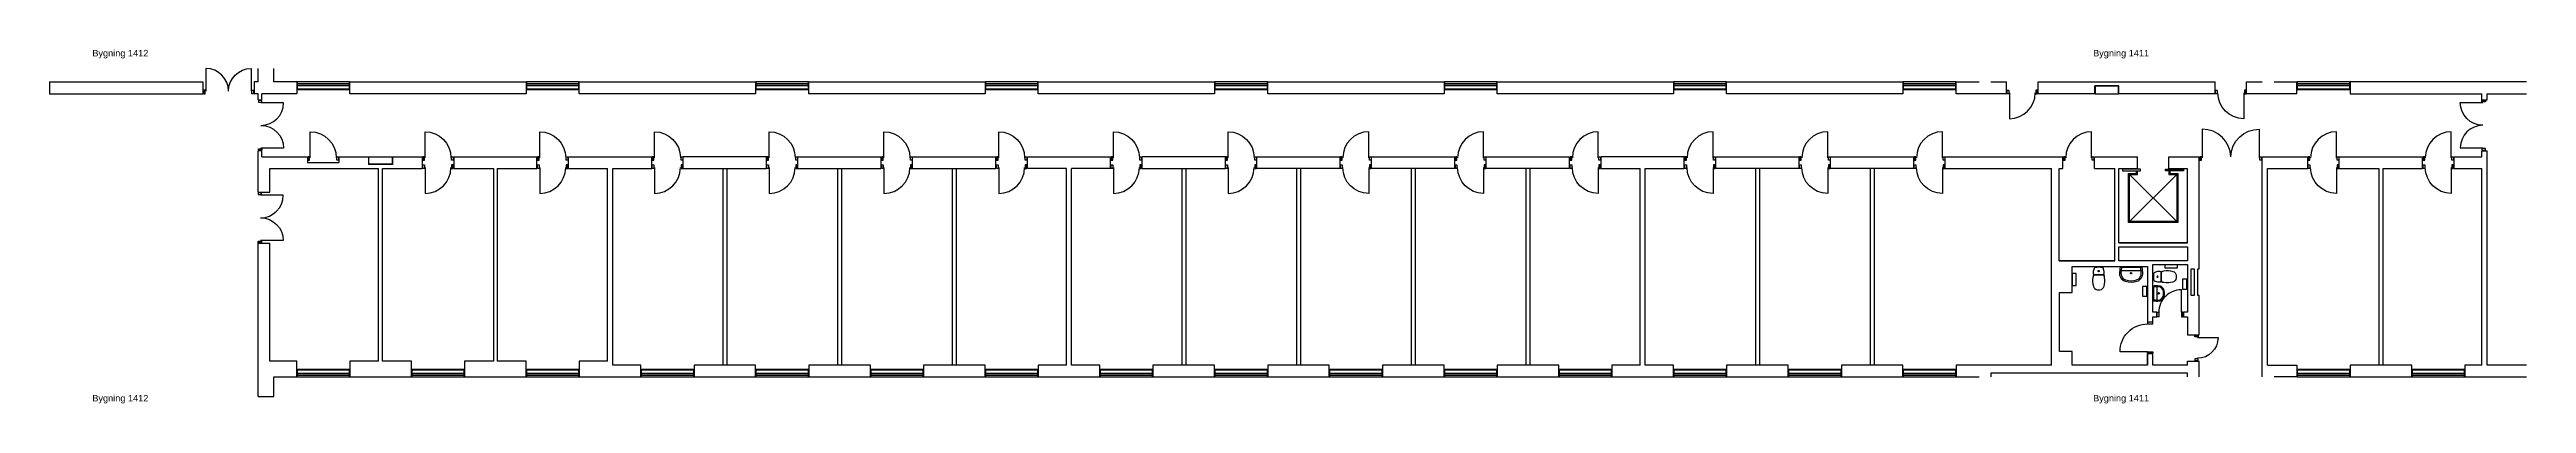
# Model space of a CAD drawing. Header units: millimetres. Extents: x -139113497 to -138993507, y 257886047 to 257896886.
# Drawn here: x -139075377 to -138999817, y 257886089 to 257896886 of the extents above; entities that cross this region are included whole.
import ezdxf

# ---------------------------------------------------------------- set-up
doc = ezdxf.new("R2010")
doc.units = ezdxf.units.MM
doc.header["$LTSCALE"] = 100
for name, color, linetype in [('A10--T', 1, 'Continuous'), ('A21----', 3, 'Continuous'), ('a22--l-', 1, 'Continuous'), ('A22--U-', 1, 'Continuous'), ('A314---', 8, 'Continuous'), ('A314-S-', 8, 'Continuous'), ('A321---', 1, 'Continuous'), ('A59----', 2, 'Continuous'), ('A66----', 161, 'Continuous'), ('A79-F--', 8, 'Continuous'), ('A89--Y-', 12, 'Continuous')]:
    doc.layers.add(name, color=color, linetype=linetype)
doc.styles.add('ARIAL', font='arial.ttf')

msp = doc.modelspace()

# ---------------------------------------------------------------- texts
at = {"layer": 'A10--T', "char_height": 200, "attachment_point": 1, "style": 'ARIAL'}
for s, insert in [('Bygning 1412', (-139074072.4198607, 257896875.8261484)), ('Bygning 1411', (-139013037.4844365, 257896875.8261484)), ('Bygning 1412', (-139074072.4198607, 257886348.8310034)), ('Bygning 1411', (-139013037.4844365, 257886348.8310034))]:
    msp.add_mtext_dynamic_manual_height_columns(s, width=2016.190558969975, gutter_width=12.5, heights=[0], dxfattribs=dict(at, insert=insert))

# ---------------------------------------------------------------- blocks, each defined once
blk = doc.blocks.new('V162')
for p, q in [((1610, 110), (9.999999999998181, 110)), ((1610, 50), (9.999999999998181, 50))]:
    blk.add_line(p, q)
blk.add_lwpolyline([(1610.000000000007, 7.276e-12), (1610, 230), (9.999999999998181, 230), (9.999999999998181, -7.276e-12)], close=True)
blk = doc.blocks.new('D96H')
for points in [[(-945, 110), (-895, 110), (-895, 0), (-945, 0)], [(-15, 0), (-15, 110), (-65, 110), (-65, 0)]]:
    blk.add_lwpolyline(points, close=True)
blk.add_lwpolyline([(-85, 30), (-85, -760, -0.4142135623730951), (-875, 30)], format="xyb")
blk = doc.blocks.new('V162A3')
for p, q in [((1620, 204.9999999999927), (0, 204.9999999999927)), ((1620, 54.99999999998909), (0, 54.99999999998909))]:
    blk.add_line(p, q)
blk = doc.blocks.new('D96V')
for points in [[(15, 109.9999999999964), (65, 109.9999999999964), (65, -3.638e-12), (15, -3.638e-12)], [(945, -3.638e-12), (945, 109.9999999999964), (895, 109.9999999999964), (895, -3.638e-12)]]:
    blk.add_lwpolyline(points, close=True)
blk.add_lwpolyline([(85.00000000000364, 29.99999999999636), (85.00000000000364, -760.0000000000036, 0.4142135623730951), (875.0000000000036, 29.99999999999636)], format="xyb")
blk = doc.blocks.new('DD156')
for points in [[(20, 110), (70, 110), (70, 0), (20, 0)], [(1540, 0), (1540, 110), (1490, 110), (1490, 0)]]:
    blk.add_lwpolyline(points, close=True)
for points in [[(779.9999999999964, 30, -0.4142135623730951), (89.99999999999363, -660.0000000000036), (89.99999999999363, 30)], [(779.9999999999973, 30, 0.4142135623730951), (1470, -660.0000000000036), (1470, 30)]]:
    blk.add_lwpolyline(points, format="xyb")
blk = doc.blocks.new('D81H')
for points in [[(-790, 0.0424046834014007), (-740, 0.0424046834014007), (-740, 110.0424046834014), (-790, 110.0424046834014)], [(-70, 110.0424046834014), (-20, 110.0424046834014), (-20, 0.0424046834014007), (-70, 0.0424046834014007)]]:
    blk.add_lwpolyline(points, close=True)
blk.add_lwpolyline([(-90, 28.39798818088457), (-90, -601.6020118191154, -0.4142135623730951), (-720, 28.39798818088457)], format="xyb")
blk = doc.blocks.new('dis0001t')
for p, q in [((-154.9969062691835, -245.6905522080001), (-163.8874382647882, -298.083848032443)), ((154.9969062691835, -245.6905522080001), (163.8874382647878, -298.0838480324404))]:
    blk.add_line(p, q)
for points in [[(95.49430605555608, -265.1606697300326), (-95.49430605555517, -265.1606697300326, 0.380436264675569), (-182.3993221829614, -342.4740033520943, 0.0956675532251157), (-162.6354577771153, -608.8093315114602, 0.3299202473507091), (-39.00980704262929, -711.4188109589309, 0.0277158264302056), (39.00980704262929, -711.4188109589309, 0.3299202473507089), (162.6354577771172, -608.8093315114602, 0.0956675532251157), (182.3993221829633, -342.4740033520943, 0.3804362646755689)], [(113.5745928950118, -40.53727326866374, 0.0927784375014613), (-113.5745928950118, -40.53727326866374, 0.3016702603911979), (-142.3182038584555, -68.46509399545539, 0.0345254583927298), (-168.8058017380454, -187.4385642621714, 0.1318576942275965), (-167.8796312735394, -211.8675605520998), (-158.4579928177855, -239.1174577712227, 0.3826561050683845), (-143.3790469618198, -250, -0.0529429658073892), (143.3790469618198, -250, 0.3826561050683845), (158.4579928177864, -239.1174577712227), (167.8796312735394, -211.8675605520998, 0.1318576942275964), (168.8058017380454, -187.4385642621714, 0.0345254583927298), (142.3182038584555, -68.46509399545539, 0.3016702603911979)]]:
    blk.add_lwpolyline(points, format="xyb", close=True)
blk.add_circle((-1.137e-13, -144.9995090025603), 20)
blk = doc.blocks.new('Jumbo-T')
at = {"layer": 'A59----'}
blk.add_lwpolyline([(0, -180), (120, -180), (120, 180), (0, 180)], close=True, dxfattribs=at)
blk = doc.blocks.new('DIS0842T')
for points in [[(-224.6250000000007, 4.547e-13, 0.0288938948495601), (-234.9912992152836, -154.2594103105912, 0.3536218093811934), (-78.75000000000136, -351.2811374099092, 0.1107157154297159), (78.74999999999886, -351.2811374099092, 0.3536218093811934), (234.9912992152812, -154.2594103105912, 0.0288938948495601), (224.6249999999983, 4.547e-13)], [(-178.5835723000246, -22.48500000000104, 0.3858000870232532), (-198.4876590473675, -40.528643500214, 0.0221652936543242), (-204.7060796490666, -156.3220882999508, 0.3536218093811938), (-72.12481999856664, -323.5082861140927, 0.1107157154297158), (72.12481999856504, -323.5082861140922, 0.3536218093811927), (204.7060796490649, -156.3220882999508, 0.0221652936543242), (198.4876590473658, -40.528643500214, 0.3858000870232532), (178.5835723000231, -22.48500000000104)]]:
    blk.add_lwpolyline(points, format="xyb", close=True)
blk.add_lwpolyline([(204.524394922701, -143.5395802519465, 0.3962782263965192), (185.377823842804, -123.940007971878, 0.0212539336701756), (-185.3778238428058, -123.9400079718775, 0.3962782263965238), (-204.5243949227024, -143.5395802519465)], format="xyb")
blk.add_circle((-6.821e-13, -180.0000000000005), 24.43194977863941)
blk = doc.blocks.new('DIS0844T')
for points in [[(328.9115707447581, -9.095e-13), (346.4724450292351, -196.9359529921212, -0.3427514951844907), (173.9419469887462, -465.238336682688, -0.1711011278908912), (-173.9419469887462, -465.238336682688, -0.3427514951844886), (-346.4724450292347, -196.9359529921212), (-328.9115707447581, -9.095e-13)], [(-286.836939552205, -41.91188564645472, -0.3883985179336443), (-269.4061019060064, -25.96620187935787), (269.4061019060082, -25.96620187935787, -0.3883985179336443), (286.8369395522068, -41.91188564645472), (301.0219049990974, -200.98879965371, -0.3427514951844892), (158.771092917953, -422.2032075222432, -0.1711011278908917), (-158.771092917953, -422.2032075222423, -0.3427514951844889), (-301.0219049990969, -200.9887996537091)]]:
    blk.add_lwpolyline(points, format="xyb", close=True)
blk.add_lwpolyline([(-296.5684827730156, -151.0460157150746, -0.2683050076396689), (-262.3127620627829, -130.0000000000009), (262.3127620628493, -130, -0.2683050076407689), (296.5684827730993, -151.0460157152211)], format="xyb")
blk.add_circle((0, -210.0000000000009), 22.5)

# ---------------------------------------------------------------- linework, layer by layer
at = {"layer": 'A21----'}
for p, q in [((-139069017.2756885, 257895896.7721266), (-139069017.2756885, 257896308.792132)), ((-139068537.2756885, 257895901.7721266), (-139068537.2756885, 257896308.792132)), ((-139075377.2756885, 257895896.7721266), (-139070697.2756885, 257895896.7721266)), ((-139075377.2756885, 257895896.7721266), (-139075377.2756885, 257895536.7721266)), ((-139075377.2756885, 257895536.7721266), (-139070697.2756885, 257895536.7721266)), ((-139070697.2756885, 257895896.7721266), (-139070697.2756885, 257895536.7721266)), ((-139069137.2756885, 257895896.7721266), (-139069137.2756885, 257895536.7721266)), ((-139069017.2756885, 257895896.7721266), (-139069137.2756885, 257895896.7721266)), ((-139069017.2756885, 257895536.7721266), (-139069137.2756885, 257895536.7721266)), ((-139069017.2756885, 257895356.7721266), (-139069017.2756885, 257895531.7721266)), ((-139069017.2756885, 257895356.7721266), (-139068897.2756885, 257895356.7721266)), ((-139067837.2756885, 257895536.7721266), (-139068897.2756885, 257895536.7721266)), ((-139068897.2756885, 257895356.7721266), (-139068897.2756885, 257895536.7721266)), ((-139067837.2756885, 257895896.7721266), (-139068537.2756885, 257895896.7721266)), ((-139067837.2756885, 257895896.7721266), (-139067837.2756885, 257895536.7721266)), ((-139017217.2756885, 257895896.7721266), (-139016517.2756885, 257895896.7721266)), ((-139017217.2756885, 257895536.7721266), (-139017217.2756885, 257895896.7721266)), ((-139015677.2756885, 257895536.7721266), (-139017217.2756885, 257895536.7721266)), ((-139017217.2756885, 257895536.7721266), (-139017217.2756885, 257895536.7721266)), ((-139016157.2756885, 257895896.7721266), (-139015677.2756885, 257895896.7721266)), ((-139015677.2756885, 257895536.7721266), (-139015677.2756885, 257895896.7721266)), ((-139014717.2756885, 257895536.7721266), (-139014717.2756885, 257895896.7721266)), ((-139014717.2756885, 257895896.7721266), (-139009317.2756885, 257895896.7721266)), ((-139012987.2756885, 257895536.7721266), (-139014717.2756885, 257895536.7721266)), ((-139012257.2756885, 257895776.7721266), (-139012987.2756885, 257895776.7721266)), ((-139012987.2756885, 257895536.7721266), (-139012987.2756885, 257895776.7721266)), ((-139012257.2756885, 257895536.7721266), (-139012257.2756885, 257895776.7721266)), ((-139009317.2756885, 257895536.7721266), (-139012257.2756885, 257895536.7721266)), ((-139009317.2756885, 257895536.7721266), (-139009317.2756885, 257895896.7721266)), ((-139008357.2756885, 257895896.7721266), (-139007877.2756885, 257895896.7721266)), ((-139008357.2756885, 257895536.7721266), (-139008357.2756885, 257895896.7721266)), ((-139006817.2756885, 257895536.7721266), (-139008357.2756885, 257895536.7721266)), ((-139007517.2756885, 257895896.7721266), (-139006817.2756885, 257895896.7721266)), ((-139006817.2756885, 257895536.7721266), (-139006817.2756885, 257895896.7721266)), ((-139005197.2756885, 257895896.7721266), (-139005197.2756885, 257895536.7721266)), ((-138999817.2756885, 257895896.7721266), (-139005197.2756885, 257895896.7721266)), ((-139005197.2756885, 257895536.7721266), (-139001177.2756885, 257895536.7721266)), ((-139001017.2756885, 257895536.7721266), (-138999817.2756885, 257895536.7721266)), ((-139068897.2756885, 257893796.7721266), (-139069017.2756885, 257893796.7721266)), ((-139069017.2756885, 257892536.7721266), (-139069017.2756885, 257893796.7721266)), ((-139068897.2756885, 257893616.7721266), (-139068897.2756885, 257893796.7721266)), ((-139068657.2756885, 257892536.7721266), (-139068657.2756885, 257893256.7721266)), ((-139069017.2756885, 257892536.7721266), (-139068657.2756885, 257892536.7721266)), ((-139069017.2756885, 257890976.7721266), (-139068657.2756885, 257890976.7721266)), ((-139069017.2756885, 257886296.7721266), (-139069017.2756885, 257890976.7721266)), ((-139068657.2756885, 257887376.7721266), (-139068657.2756885, 257890976.7721266)), ((-139067837.2756885, 257887376.7721266), (-139068657.2756885, 257887376.7721266)), ((-139067837.2756885, 257886896.7721266), (-139067837.2756885, 257887376.7721266)), ((-139065337.2756885, 257887376.7721266), (-139066217.2756885, 257887376.7721266)), ((-139066217.2756885, 257887376.7721266), (-139066217.2756885, 257887376.7721266)), ((-139066217.2756885, 257887376.7721266), (-139066217.2756885, 257886896.7721266)), ((-139064337.2756885, 257887376.7721266), (-139065217.2756885, 257887376.7721266)), ((-139064337.2756885, 257886896.7721266), (-139064337.2756885, 257887376.7721266)), ((-139061837.2756885, 257887376.7721266), (-139062717.2756885, 257887376.7721266)), ((-139062717.2756885, 257887376.7721266), (-139062717.2756885, 257887376.7721266)), ((-139062717.2756885, 257887376.7721266), (-139062717.2756885, 257886896.7721266)), ((-139060837.2756885, 257887376.7721266), (-139061717.2756885, 257887376.7721266)), ((-139060837.2756885, 257886896.7721266), (-139060837.2756885, 257887376.7721266)), ((-139059217.2756885, 257887376.7721266), (-139059217.2756885, 257886896.7721266)), ((-139059217.2756885, 257887376.7721266), (-139059217.2756885, 257887376.7721266)), ((-139058357.2756885, 257887376.7721266), (-139059217.2756885, 257887376.7721266)), ((-139057337.2756885, 257887256.7721266), (-139058197.2756885, 257887256.7721266)), ((-139057337.2756885, 257886896.7721266), (-139057337.2756885, 257887256.7721266)), ((-139045217.2756885, 257887256.7721266), (-139045217.2756885, 257886896.7721266)), ((-139045217.2756885, 257887256.7721266), (-139045217.2756885, 257887256.7721266)), ((-139044357.2756885, 257887256.7721266), (-139045217.2756885, 257887256.7721266)), ((-139043337.2756885, 257887256.7721266), (-139044197.2756885, 257887256.7721266)), ((-139043337.2756885, 257886896.7721266), (-139043337.2756885, 257887256.7721266)), ((-139038217.2756885, 257887256.7721266), (-139038217.2756885, 257887256.7721266)), ((-139026857.2756885, 257887256.7721266), (-139027717.2756885, 257887256.7721266)), ((-139027717.2756885, 257887256.7721266), (-139027717.2756885, 257887256.7721266)), ((-139027717.2756885, 257887256.7721266), (-139027717.2756885, 257886896.7721266)), ((-139025837.2756885, 257887256.7721266), (-139026697.2756885, 257887256.7721266)), ((-139025837.2756885, 257886896.7721266), (-139025837.2756885, 257887256.7721266)), ((-139020717.2756885, 257887256.7721266), (-139020717.2756885, 257887256.7721266)), ((-139017217.2756885, 257887256.7721266), (-139017217.2756885, 257887256.7721266)), ((-139017217.2756885, 257887256.7721266), (-139017217.2756885, 257886896.7721266)), ((-139014307.2756885, 257887256.7721266), (-139017217.2756885, 257887256.7721266)), ((-139013677.2756884, 257887676.7721266), (-139014067.2756885, 257887676.7721266)), ((-139011377.2756885, 257887256.7721266), (-139013677.2756884, 257887256.7721266)), ((-139011377.2756885, 257887256.7721266), (-139011377.2756885, 257887606.7721266)), ((-139011217.2756885, 257887256.7721266), (-139011217.2756885, 257887606.7721266)), ((-139010157.2756885, 257887256.7721266), (-139011217.2756885, 257887256.7721266)), ((-139010157.2756885, 257887376.7721266), (-139009797.2756885, 257887376.7721266)), ((-139010157.2756885, 257887256.7721266), (-139010157.2756885, 257887376.7721266)), ((-139009797.2756885, 257886896.7721266), (-139009797.2756885, 257887376.7721266)), ((-139009797.2756885, 257886896.7721266), (-139009797.2756885, 257887376.7721266)), ((-139007717.2756885, 257887256.7721266), (-139006817.2756885, 257887256.7721266)), ((-139006817.2756885, 257887256.7721266), (-139006817.2756885, 257886896.7721266)), ((-139001177.2756885, 257887256.7721266), (-139001697.2756885, 257887256.7721266)), ((-139001697.2756885, 257887256.7721266), (-139001697.2756885, 257886896.7721266)), ((-138999817.2756885, 257887256.7721266), (-139001017.2756885, 257887256.7721266)), ((-139069017.2756885, 257886296.7721266), (-139068537.2756885, 257886296.7721266)), ((-139068537.2756885, 257886896.7721266), (-139067837.2756885, 257886896.7721266)), ((-139068537.2756885, 257886296.7721266), (-139068537.2756885, 257886896.7721266)), ((-139066217.2756885, 257886896.7721266), (-139064337.2756885, 257886896.7721266)), ((-139062717.2756885, 257886896.7721266), (-139060837.2756885, 257886896.7721266)), ((-139059217.2756885, 257886896.7721266), (-139057337.2756885, 257886896.7721266)), ((-139045217.2756885, 257886896.7721266), (-139043337.2756885, 257886896.7721266)), ((-139027717.2756885, 257886896.7721266), (-139025837.2756885, 257886896.7721266)), ((-139017217.2756885, 257886896.7721266), (-139016517.2756885, 257886896.7721266)), ((-139016157.2756885, 257887016.7721266), (-139016157.2756885, 257886896.7721266)), ((-139010157.2756885, 257887016.7721266), (-139016157.2756885, 257887016.7721266)), ((-139010157.2756885, 257886896.7721266), (-139010157.2756885, 257887016.7721266)), ((-139006817.2756885, 257886896.7721266), (-139007517.2756885, 257886896.7721266)), ((-139001697.2756885, 257886896.7721266), (-138999817.2756885, 257886896.7721266))]:
    msp.add_line(p, q, dxfattribs=at)
for points in [[(-139066217.2756885, 257895536.7721266), (-139066217.2756885, 257895896.7721266), (-139060837.2756885, 257895896.7721266), (-139060837.2756885, 257895536.7721266), (-139066217.2756885, 257895536.7721266)], [(-139059217.2756885, 257895536.7721266), (-139059217.2756885, 257895896.7721266), (-139053837.2756885, 257895896.7721266), (-139053837.2756885, 257895536.7721266), (-139059217.2756885, 257895536.7721266)], [(-139052217.2756885, 257895536.7721266), (-139052217.2756885, 257895896.7721266), (-139046837.2756885, 257895896.7721266), (-139046837.2756885, 257895536.7721266), (-139052217.2756885, 257895536.7721266)], [(-139045217.2756885, 257895536.7721266), (-139045217.2756885, 257895896.7721266), (-139039837.2756885, 257895896.7721266), (-139039837.2756885, 257895536.7721266), (-139045217.2756885, 257895536.7721266)], [(-139038217.2756885, 257895536.7721266), (-139038217.2756885, 257895896.7721266), (-139032837.2756885, 257895896.7721266), (-139032837.2756885, 257895536.7721266), (-139038217.2756885, 257895536.7721266)], [(-139031217.2756885, 257895536.7721266), (-139031217.2756885, 257895896.7721266), (-139025837.2756885, 257895896.7721266), (-139025837.2756885, 257895536.7721266), (-139031217.2756885, 257895536.7721266)], [(-139024217.2756885, 257895536.7721266), (-139024217.2756885, 257895896.7721266), (-139018837.2756885, 257895896.7721266), (-139018837.2756885, 257895536.7721266), (-139024217.2756885, 257895536.7721266)], [(-139055717.2756885, 257887256.7721266), (-139055717.2756885, 257887256.7721266), (-139055717.2756885, 257886896.7721266), (-139053837.2756885, 257886896.7721266), (-139053837.2756885, 257887256.7721266)], [(-139052217.2756885, 257887256.7721266), (-139052217.2756885, 257887256.7721266), (-139052217.2756885, 257886896.7721266), (-139050337.2756885, 257886896.7721266), (-139050337.2756885, 257887256.7721266)], [(-139048717.2756885, 257887256.7721266), (-139048717.2756885, 257887256.7721266), (-139048717.2756885, 257886896.7721266), (-139046837.2756885, 257886896.7721266), (-139046837.2756885, 257887256.7721266)], [(-139041717.2756885, 257887256.7721266), (-139041717.2756885, 257886896.7721266), (-139039837.2756885, 257886896.7721266), (-139039837.2756885, 257887256.7721266), (-139041717.2756885, 257887256.7721266)], [(-139036337.2756885, 257887256.7721266), (-139038217.2756885, 257887256.7721266), (-139038217.2756885, 257886896.7721266), (-139036337.2756885, 257886896.7721266)], [(-139032837.2756885, 257887256.7721266), (-139034717.2756885, 257887256.7721266), (-139034717.2756885, 257886896.7721266), (-139032837.2756885, 257886896.7721266)], [(-139029337.2756885, 257887256.7721266), (-139031217.2756885, 257887256.7721266), (-139031217.2756885, 257886896.7721266), (-139029337.2756885, 257886896.7721266)], [(-139024217.2756885, 257886896.7721266), (-139022337.2756885, 257886896.7721266), (-139022337.2756885, 257887256.7721266), (-139024217.2756885, 257887256.7721266), (-139024217.2756885, 257887256.7721266)], [(-139018837.2756885, 257887256.7721266), (-139020717.2756885, 257887256.7721266), (-139020717.2756885, 257886896.7721266), (-139018837.2756885, 257886896.7721266)], [(-139005197.2756885, 257886896.7721266), (-139003317.2756885, 257886896.7721266), (-139003317.2756885, 257887256.7721266), (-139005197.2756885, 257887256.7721266)]]:
    msp.add_lwpolyline(points, close=True, dxfattribs=at)
at = {"layer": 'a22--l-'}
for p, q in [((-139054837.2756885, 257893256.7721266), (-139054837.2756885, 257887256.7721266)), ((-139054717.2756885, 257893256.7721266), (-139054717.2756885, 257887256.7721266)), ((-139051337.2756885, 257893256.7721266), (-139051337.2756885, 257887256.7721266)), ((-139051217.2756885, 257893256.7721266), (-139051217.2756885, 257887256.7721266)), ((-139047837.2756885, 257893256.7721266), (-139047837.2756885, 257887256.7721266)), ((-139047717.2756885, 257893256.7721266), (-139047717.2756885, 257887256.7721266)), ((-139040837.2756885, 257893256.7721266), (-139040837.2756885, 257887256.7721266)), ((-139040717.2756885, 257893256.7721266), (-139040717.2756885, 257887256.7721266)), ((-139037337.2756885, 257893256.7721266), (-139037337.2756885, 257887256.7721266)), ((-139037217.2756885, 257893256.7721266), (-139037217.2756885, 257887256.7721266)), ((-139033837.2756885, 257893256.7721266), (-139033837.2756885, 257887256.7721266)), ((-139033717.2756885, 257893256.7721266), (-139033717.2756885, 257887256.7721266)), ((-139030337.2756885, 257893256.7721266), (-139030337.2756885, 257887256.7721266)), ((-139030217.2756885, 257893256.7721266), (-139030217.2756885, 257887256.7721266)), ((-139023337.2756885, 257893256.7721266), (-139023337.2756885, 257887256.7721266)), ((-139023217.2756885, 257893256.7721266), (-139023217.2756885, 257887256.7721266)), ((-139019837.2756885, 257893256.7721266), (-139019837.2756885, 257887256.7721266)), ((-139019717.2756885, 257893256.7721266), (-139019717.2756885, 257887256.7721266)), ((-139004317.2756885, 257893256.7721266), (-139004317.2756885, 257887256.7721266)), ((-139004197.2756885, 257893256.7721266), (-139004197.2756885, 257887256.7721266))]:
    msp.add_line(p, q, dxfattribs=at)
at = {"layer": 'A22--U-'}
for p, q in [((-139001177.2756885, 257895356.7721266), (-139001177.2756885, 257895536.7721266)), ((-139001177.2756885, 257895356.7721266), (-139001017.2756885, 257895356.7721266)), ((-139001017.2756885, 257895356.7721266), (-139001017.2756885, 257895536.7721266)), ((-139068897.2756885, 257893616.7721266), (-139067507.2756885, 257893616.7721266)), ((-139068657.2756885, 257893256.7721266), (-139065337.2756885, 257893256.7721266)), ((-139067507.2756885, 257893616.7721266), (-139067507.2756885, 257893436.7721266)), ((-139067507.2756885, 257893436.7721266), (-139066547.2756885, 257893436.7721266)), ((-139066547.2756885, 257893616.7721266), (-139065642.2756885, 257893616.7721266)), ((-139066547.2756885, 257893616.7721266), (-139066547.2756885, 257893436.7721266)), ((-139065642.2756885, 257893616.7721266), (-139065642.2756885, 257893376.7721266)), ((-139064912.2756885, 257893376.7721266), (-139065642.2756885, 257893376.7721266)), ((-139065337.2756885, 257887376.7721266), (-139065337.2756885, 257893256.7721266)), ((-139065217.2756885, 257893256.7721266), (-139064007.2756885, 257893256.7721266)), ((-139065217.2756885, 257887376.7721266), (-139065217.2756885, 257893256.7721266)), ((-139064912.2756885, 257893616.7721266), (-139064007.2756885, 257893616.7721266)), ((-139064912.2756885, 257893616.7721266), (-139064912.2756885, 257893376.7721266)), ((-139064007.2756885, 257893616.7721266), (-139064007.2756885, 257893256.7721266)), ((-139063047.2756885, 257893616.7721266), (-139060507.2756885, 257893616.7721266)), ((-139063047.2756885, 257893616.7721266), (-139063047.2756885, 257893256.7721266)), ((-139063047.2756885, 257893256.7721266), (-139061837.2756885, 257893256.7721266)), ((-139061837.2756885, 257893256.7721266), (-139061837.2756885, 257887376.7721266)), ((-139061717.2756885, 257893256.7721266), (-139060507.2756885, 257893256.7721266)), ((-139061717.2756885, 257893256.7721266), (-139061717.2756885, 257887376.7721266)), ((-139060507.2756885, 257893256.7721266), (-139060507.2756885, 257893616.7721266)), ((-139059547.2756885, 257893616.7721266), (-139057007.2756885, 257893616.7721266)), ((-139059547.2756885, 257893256.7721266), (-139059547.2756885, 257893616.7721266)), ((-139059547.2756885, 257893256.7721266), (-139058357.2756885, 257893256.7721266)), ((-139058357.2756885, 257887376.7721266), (-139058357.2756885, 257893256.7721266)), ((-139058197.2756885, 257887256.7721266), (-139058197.2756885, 257893256.7721266)), ((-139058197.2756885, 257893256.7721266), (-139057007.2756885, 257893256.7721266)), ((-139057007.2756885, 257893256.7721266), (-139057007.2756885, 257893616.7721266)), ((-139056047.2756885, 257893256.7721266), (-139056047.2756885, 257893616.7721266)), ((-139053507.2756885, 257893616.7721266), (-139056047.2756885, 257893616.7721266)), ((-139056047.2756885, 257893256.7721266), (-139053507.2756885, 257893256.7721266)), ((-139053507.2756885, 257893256.7721266), (-139053507.2756885, 257893616.7721266)), ((-139052547.2756885, 257893256.7721266), (-139052547.2756885, 257893616.7721266)), ((-139052547.2756885, 257893616.7721266), (-139050007.2756885, 257893616.7721266)), ((-139052547.2756885, 257893256.7721266), (-139050007.2756885, 257893256.7721266)), ((-139050007.2756885, 257893256.7721266), (-139050007.2756885, 257893616.7721266)), ((-139049047.2756885, 257893256.7721266), (-139049047.2756885, 257893616.7721266)), ((-139049047.2756885, 257893616.7721266), (-139046507.2756885, 257893616.7721266)), ((-139049047.2756885, 257893256.7721266), (-139046507.2756885, 257893256.7721266)), ((-139046507.2756885, 257893256.7721266), (-139046507.2756885, 257893616.7721266)), ((-139045547.2756885, 257893256.7721266), (-139045547.2756885, 257893616.7721266)), ((-139045547.2756885, 257893616.7721266), (-139043007.2756885, 257893616.7721266)), ((-139044357.2756885, 257893256.7721266), (-139045547.2756885, 257893256.7721266)), ((-139044357.2756885, 257887256.7721266), (-139044357.2756885, 257893256.7721266)), ((-139043007.2756885, 257893256.7721266), (-139044197.2756885, 257893256.7721266)), ((-139044197.2756885, 257887256.7721266), (-139044197.2756885, 257893256.7721266)), ((-139043007.2756885, 257893256.7721266), (-139043007.2756885, 257893616.7721266)), ((-139042047.2756885, 257893256.7721266), (-139042047.2756885, 257893616.7721266)), ((-139039507.2756885, 257893616.7721266), (-139042047.2756885, 257893616.7721266)), ((-139042047.2756885, 257893256.7721266), (-139039507.2756885, 257893256.7721266)), ((-139039507.2756885, 257893256.7721266), (-139039507.2756885, 257893616.7721266)), ((-139038547.2756885, 257893256.7721266), (-139038547.2756885, 257893616.7721266)), ((-139038547.2756885, 257893616.7721266), (-139036007.2756885, 257893616.7721266)), ((-139036007.2756885, 257893256.7721266), (-139038547.2756885, 257893256.7721266)), ((-139036007.2756885, 257893256.7721266), (-139036007.2756885, 257893616.7721266)), ((-139035047.2756885, 257893616.7721266), (-139032507.2756885, 257893616.7721266)), ((-139035047.2756885, 257893256.7721266), (-139035047.2756885, 257893616.7721266)), ((-139032507.2756885, 257893256.7721266), (-139035047.2756885, 257893256.7721266)), ((-139032507.2756885, 257893256.7721266), (-139032507.2756885, 257893616.7721266)), ((-139031547.2756885, 257893616.7721266), (-139029007.2756885, 257893616.7721266)), ((-139031547.2756885, 257893256.7721266), (-139031547.2756885, 257893616.7721266)), ((-139029007.2756885, 257893256.7721266), (-139031547.2756885, 257893256.7721266)), ((-139029007.2756885, 257893256.7721266), (-139029007.2756885, 257893616.7721266)), ((-139028047.2756885, 257893256.7721266), (-139028047.2756885, 257893616.7721266)), ((-139025507.2756885, 257893616.7721266), (-139028047.2756885, 257893616.7721266)), ((-139028047.2756885, 257893256.7721266), (-139026857.2756885, 257893256.7721266)), ((-139026857.2756885, 257887256.7721266), (-139026857.2756885, 257893256.7721266)), ((-139026697.2756885, 257893256.7721266), (-139025507.2756885, 257893256.7721266)), ((-139026697.2756885, 257887256.7721266), (-139026697.2756885, 257893256.7721266)), ((-139025507.2756885, 257893256.7721266), (-139025507.2756885, 257893616.7721266)), ((-139024547.2756885, 257893256.7721266), (-139024547.2756885, 257893616.7721266)), ((-139024547.2756885, 257893616.7721266), (-139022007.2756885, 257893616.7721266)), ((-139022007.2756885, 257893256.7721266), (-139024547.2756885, 257893256.7721266)), ((-139022007.2756885, 257893256.7721266), (-139022007.2756885, 257893616.7721266)), ((-139021047.2756885, 257893256.7721266), (-139021047.2756885, 257893616.7721266)), ((-139021047.2756885, 257893616.7721266), (-139018507.2756885, 257893616.7721266)), ((-139018507.2756885, 257893256.7721266), (-139021047.2756885, 257893256.7721266)), ((-139018507.2756885, 257893256.7721266), (-139018507.2756885, 257893616.7721266)), ((-139017547.2756885, 257893256.7721266), (-139017547.2756885, 257893616.7721266)), ((-139017547.2756885, 257893616.7721266), (-139013957.2756885, 257893616.7721266)), ((-139017547.2756885, 257893256.7721266), (-139014307.2756885, 257893256.7721266)), ((-139014307.2756885, 257887256.7721266), (-139014307.2756885, 257893256.7721266)), ((-139014077.2756885, 257893256.7721266), (-139013957.2756885, 257893256.7721266)), ((-139014077.2756885, 257890436.7721266), (-139014077.2756885, 257893256.7721266)), ((-139013957.2756885, 257893256.7721266), (-139013957.2756885, 257893616.7721266)), ((-139012997.2756885, 257893616.7721266), (-139011687.2756885, 257893616.7721266)), ((-139012997.2756885, 257893256.7721266), (-139012997.2756885, 257893616.7721266)), ((-139012997.2756885, 257893256.7721266), (-139012377.2756885, 257893256.7721266)), ((-139012377.2756885, 257890436.7721266), (-139012377.2756885, 257893256.7721266)), ((-139012257.2756885, 257893256.7721266), (-139011687.2756885, 257893256.7721266)), ((-139012257.2756885, 257890986.7721266), (-139012257.2756885, 257893256.7721266)), ((-139011687.2756885, 257893256.7721266), (-139011687.2756885, 257893616.7721266)), ((-139010727.2756885, 257893616.7721266), (-139009797.2756885, 257893616.7721266)), ((-139010727.2756885, 257893256.7721266), (-139010727.2756885, 257893616.7721266)), ((-139010727.2756885, 257893256.7721266), (-139010157.2756885, 257893256.7721266)), ((-139010157.2756885, 257890986.7721266), (-139010157.2756885, 257893256.7721266)), ((-139009797.2756885, 257890196.7721266), (-139009797.2756885, 257893616.7721266)), ((-139007877.2756885, 257893616.7721266), (-139006487.2756885, 257893616.7721266)), ((-139007877.2756885, 257886896.7721266), (-139007877.2756885, 257893616.7721266)), ((-139007717.2756885, 257893256.7721266), (-139006487.2756885, 257893256.7721266)), ((-139007717.2756885, 257887256.7721266), (-139007717.2756885, 257893256.7721266)), ((-139006487.2756885, 257893256.7721266), (-139006487.2756885, 257893616.7721266)), ((-139005527.2756885, 257893256.7721266), (-139005527.2756885, 257893616.7721266)), ((-139005527.2756885, 257893616.7721266), (-139002987.2756885, 257893616.7721266)), ((-139005527.2756885, 257893256.7721266), (-139004317.2756885, 257893256.7721266)), ((-139004197.2756885, 257893256.7721266), (-139002987.2756885, 257893256.7721266)), ((-139002987.2756885, 257893256.7721266), (-139002987.2756885, 257893616.7721266)), ((-139002027.2756885, 257893616.7721266), (-139001177.2756885, 257893616.7721266)), ((-139002027.2756885, 257893256.7721266), (-139002027.2756885, 257893616.7721266)), ((-139002027.2756885, 257893256.7721266), (-139001177.2756885, 257893256.7721266)), ((-139001177.2756885, 257893616.7721266), (-139001177.2756885, 257893796.7721266)), ((-139001177.2756885, 257893796.7721266), (-139001017.2756885, 257893796.7721266)), ((-139001177.2756885, 257887256.7721266), (-139001177.2756885, 257893256.7721266)), ((-139001017.2756885, 257887256.7721266), (-139001017.2756885, 257893796.7721266)), ((-139012257.2756885, 257890986.7721266), (-139010157.2756885, 257890986.7721266)), ((-139014077.2756885, 257890436.7721266), (-139012377.2756885, 257890436.7721266))]:
    msp.add_line(p, q, dxfattribs=at)
for points in [[(-139010157.2756885, 257890986.7721266), (-139012257.2756885, 257890986.7721266)], [(-139012377.2756885, 257890436.7721266), (-139014077.2756885, 257890436.7721266)], [(-139013677.2756885, 257887256.7721266), (-139013677.2756884, 257887676.7721266), (-139014067.2756885, 257887676.7721266), (-139014067.2756884, 257889471.7721266), (-139013677.2756885, 257889471.7721266), (-139013677.2756885, 257890271.7721266), (-139011377.2756885, 257890271.7721266), (-139011377.2756885, 257888576.7721266), (-139011217.2756885, 257888576.7721266), (-139011217.2756885, 257888726.7721266), (-139011093.2756885, 257888726.7720749), (-139011093.2756885, 257888871.7720749), (-139011217.2756885, 257888871.7721266), (-139011217.2756885, 257890331.7721266), (-139010157.2756885, 257890331.7721266), (-139010157.2756885, 257890196.7721266), (-139010157.2756885, 257889456.7721266), (-139010157.2756885, 257888871.7721266), (-139010283.275996, 257888871.7721266), (-139010283.275996, 257888726.7721266), (-139010157.2756885, 257888726.7721266), (-139010157.2756885, 257888186.7721266), (-139009797.2756885, 257888186.7721266), (-139009797.2756885, 257889386.7721266), (-139009847.2756885, 257889386.7721266), (-139009847.2756885, 257890196.7721266), (-139009797.2756885, 257890196.7721266)], [(-139011217.2756885, 257887256.7721266), (-139011217.2756885, 257887606.7721266), (-139011377.2756885, 257887606.7721266), (-139011377.2756885, 257887256.7721266)]]:
    msp.add_lwpolyline(points, dxfattribs=at)
for points in [[(-139010157.2756885, 257890436.7721266), (-139012257.2756885, 257890436.7721266), (-139012257.2756885, 257890866.7721266), (-139010157.2756885, 257890866.7721266)], [(-139009957.2756885, 257889386.7721266), (-139010047.2756885, 257889386.7721266), (-139010047.2756885, 257890196.7721266), (-139009957.2756885, 257890196.7721266)]]:
    msp.add_lwpolyline(points, close=True, dxfattribs=at)
at = {"layer": 'A321---'}
for points in [[(-139008837.2756885, 257893616.7721266, 0.4041534558843775), (-139009707.2756885, 257894457.2892143), (-139009707.2756885, 257893586.7721266)], [(-139008837.2756885, 257893616.7721266, -0.4041534558843775), (-139007967.2756885, 257894457.2892143), (-139007967.2756885, 257893586.7721266)], [(-139010345.2756885, 257888871.8217282), (-139010345.2756885, 257889553.8217283, 0.4183571357916572), (-139011031.2756885, 257888871.8217282)], [(-139011377.2756885, 257887668.7721266), (-139012215.8005151, 257887668.7721266, -0.4160475618954216), (-139011377.2756885, 257888514.7721266)]]:
    msp.add_lwpolyline(points, format="xyb", dxfattribs=at)
for points in [[(-139011587.2756885, 257893186.7721266), (-139011587.2756885, 257893236.7721266), (-139012137.2756885, 257893236.7721266), (-139012137.2756885, 257893186.7721266)], [(-139010827.2756885, 257893186.7721266), (-139010827.2756885, 257893236.7721266), (-139010277.2756885, 257893236.7721266), (-139010277.2756885, 257893186.7721266)], [(-139009777.2756885, 257893506.7721266), (-139009727.2756885, 257893506.7721266), (-139009727.2756885, 257893616.7721266), (-139009777.2756885, 257893616.7721266)], [(-139007897.2756885, 257893506.7721266), (-139007947.2756885, 257893506.7721266), (-139007947.2756885, 257893616.7721266), (-139007897.2756885, 257893616.7721266)], [(-139011217.2756884, 257888514.7721266), (-139011217.2756884, 257888564.7721266), (-139011377.2756885, 257888564.7721266), (-139011377.2756885, 257888514.7721266)], [(-139011031.2756885, 257888726.7720749), (-139011081.2756885, 257888726.7720749), (-139011081.2756885, 257888871.8217282), (-139011031.2756885, 257888871.8217282)], [(-139010345.2756884, 257888726.7721266), (-139010295.2756884, 257888726.7721266), (-139010295.2756885, 257888871.8217282), (-139010345.2756885, 257888871.8217282)], [(-139011217.2756885, 257887668.7721266), (-139011217.2756885, 257887618.7721266), (-139011377.2756885, 257887618.7721266), (-139011377.2756885, 257887668.7721266)]]:
    msp.add_lwpolyline(points, close=True, dxfattribs=at)
at = {"layer": 'A66----'}
for p, q in [((-139011927.2756885, 257893076.9633086), (-139010487.2756885, 257891636.9633086)), ((-139010487.2756885, 257893076.9633086), (-139011927.2756885, 257891636.9633086))]:
    msp.add_line(p, q, dxfattribs=at)
for points in [[(-139010697.2756885, 257893186.7721266), (-139010697.2756885, 257893106.9633086), (-139010457.2756885, 257893106.9633086), (-139010457.2756885, 257891606.9633086), (-139011957.2756885, 257891606.9633086), (-139011957.2756885, 257893106.9633086), (-139011717.2756885, 257893106.9633086), (-139011717.2756885, 257893186.7721266)], [(-139010727.2756885, 257893186.7721266), (-139010727.2756885, 257893076.9633086), (-139010487.2756885, 257893076.9633086), (-139010487.2756885, 257891636.9633086), (-139011927.2756885, 257891636.9633086), (-139011927.2756885, 257893076.9633086), (-139011687.2756885, 257893076.9633086), (-139011687.2756885, 257893186.7721266)]]:
    msp.add_lwpolyline(points, dxfattribs=at)
at = {"layer": 'A79-F--'}
for p, q in [((-139011402.2756885, 257889639.8198093), (-139011377.2756885, 257889639.8198093)), ((-139011402.2756885, 257889610.1760626), (-139011377.2756885, 257889610.1760626)), ((-139011402.2756885, 257889407.1058462), (-139011377.2756885, 257889407.1058462)), ((-139011402.2756885, 257889378.4183874), (-139011377.2756885, 257889378.4183874)), ((-139010182.2756885, 257889860.707005), (-139010157.2756885, 257889860.707005)), ((-139010182.2756885, 257889831.0632583), (-139010157.2756885, 257889831.0632583)), ((-139010182.2756885, 257889627.9930418), (-139010157.2756885, 257889627.9930418)), ((-139010182.2756885, 257889599.305583), (-139010157.2756885, 257889599.305583))]:
    msp.add_line(p, q, dxfattribs=at)
for points in [[(-139011527.2756883, 257889360.305583), (-139011402.2756883, 257889360.305583), (-139011402.2756883, 257889660.305583), (-139011527.2756883, 257889660.305583), (-139011527.2756883, 257889360.305583)], [(-139010307.2756883, 257889580.305583), (-139010182.2756883, 257889580.305583), (-139010182.2756883, 257889880.305583), (-139010307.2756883, 257889880.305583), (-139010307.2756883, 257889580.305583)]]:
    msp.add_lwpolyline(points, dxfattribs=at)
at = {"layer": 'A89--Y-'}
for points in [[(-139012977.2756885, 257895536.7721266), (-139012267.2756885, 257895536.7721266), (-139012267.2756885, 257895766.7721266), (-139012977.2756885, 257895766.7721266)], [(-139065632.2756885, 257893616.7721266), (-139064922.2756885, 257893616.7721266), (-139064922.2756885, 257893386.7721266), (-139065632.2756885, 257893386.7721266)]]:
    msp.add_lwpolyline(points, close=True, dxfattribs=at)

# ---------------------------------------------------------------- block references
at = {"layer": 'A314---', "rotation": 180}
for p in [(-139066217.2756885, 257895896.7721266), (-139059217.2756885, 257895896.7721266), (-139052217.2756885, 257895896.7721266), (-139045217.2756885, 257895896.7721266), (-139038217.2756885, 257895896.7721266), (-139031217.2756885, 257895896.7721266), (-139024217.2756885, 257895896.7721266), (-139017217.2756885, 257895896.7721266), (-139005197.2756885, 257895896.7721266)]:
    msp.add_blockref('V162A3', p, dxfattribs=at)
at = {"layer": 'A314---'}
for p in [(-139067837.2756885, 257886896.7721266), (-139064337.2756885, 257886896.7721266), (-139060837.2756885, 257886896.7721266), (-139057337.2756885, 257886896.7721266), (-139053837.2756885, 257886896.7721266), (-139050337.2756885, 257886896.7721266), (-139046837.2756885, 257886896.7721266), (-139043337.2756885, 257886896.7721266), (-139039837.2756885, 257886896.7721266), (-139036337.2756885, 257886896.7721266), (-139032837.2756885, 257886896.7721266), (-139029337.2756885, 257886896.7721266), (-139025837.2756885, 257886896.7721266), (-139022337.2756885, 257886896.7721266), (-139018837.2756885, 257886896.7721266), (-139006817.2756885, 257886896.7721266), (-139003317.2756885, 257886896.7721266)]:
    msp.add_blockref('V162A3', p, dxfattribs=at)
at = {"layer": 'A314-S-', "rotation": 180}
for p in [(-139066217.2756885, 257895896.7721266), (-139059217.2756885, 257895896.7721266), (-139052217.2756885, 257895896.7721266), (-139045217.2756885, 257895896.7721266), (-139038217.2756885, 257895896.7721266), (-139031217.2756885, 257895896.7721266), (-139024217.2756885, 257895896.7721266), (-139017217.2756885, 257895896.7721266), (-139005197.2756885, 257895896.7721266)]:
    msp.add_blockref('V162', p, dxfattribs=at)
at = {"layer": 'A314-S-'}
for p in [(-139067837.2756885, 257886896.7721266), (-139064337.2756885, 257886896.7721266), (-139060837.2756885, 257886896.7721266), (-139057337.2756885, 257886896.7721266), (-139053837.2756885, 257886896.7721266), (-139050337.2756885, 257886896.7721266), (-139046837.2756885, 257886896.7721266), (-139043337.2756885, 257886896.7721266), (-139039837.2756885, 257886896.7721266), (-139036337.2756885, 257886896.7721266), (-139032837.2756885, 257886896.7721266), (-139029337.2756885, 257886896.7721266), (-139025837.2756885, 257886896.7721266), (-139022337.2756885, 257886896.7721266), (-139018837.2756885, 257886896.7721266), (-139006817.2756885, 257886896.7721266), (-139003317.2756885, 257886896.7721266)]:
    msp.add_blockref('V162', p, dxfattribs=at)
at = {"layer": 'A321---'}
for name, p, rotation in [('DD156', (-139069137.2756885, 257895646.7721266), 180), ('DD156', (-139068897.2756885, 257893791.7721266), 90), ('DD156', (-139001177.2756885, 257895356.7721266), 270), ('D96H', (-139067507.2756885, 257893616.7721266), 180), ('D96H', (-139064007.2756885, 257893616.7721266), 180), ('D96H', (-139060507.2756885, 257893616.7721266), 180), ('D96H', (-139057007.2756885, 257893616.7721266), 180), ('D96H', (-139053507.2756885, 257893616.7721266), 180), ('D96H', (-139050007.2756885, 257893616.7721266), 180), ('D96H', (-139046507.2756885, 257893616.7721266), 180), ('D96H', (-139043007.2756885, 257893616.7721266), 180), ('D96H', (-139039507.2756885, 257893616.7721266), 180), ('D96V', (-139035047.2756885, 257893616.7721266), 180), ('D96V', (-139031547.2756885, 257893616.7721266), 180), ('D96V', (-139028047.2756885, 257893616.7721266), 180), ('D96V', (-139024547.2756885, 257893616.7721266), 180), ('D96V', (-139021047.2756885, 257893616.7721266), 180), ('D96V', (-139017547.2756885, 257893616.7721266), 180), ('D96V', (-139012997.2756885, 257893616.7721266), 180), ('D96V', (-139005527.2756885, 257893616.7721266), 180), ('D96V', (-139002027.2756885, 257893616.7721266), 180), ('DD156', (-139068907.2756885, 257890971.7721266), 90), ('D81H', (-139009828.549977, 257888186.7721266), 90)]:
    msp.add_blockref(name, p, dxfattribs=dict(at, rotation=rotation))
for name, p in [('D96V', (-139015677.2756885, 257895536.7721266)), ('D96H', (-139008357.2756885, 257895536.7721266)), ('D96V', (-139064007.2756885, 257893256.7721266)), ('D96V', (-139060507.2756885, 257893256.7721266)), ('D96V', (-139057007.2756885, 257893256.7721266)), ('D96V', (-139053507.2756885, 257893256.7721266)), ('D96V', (-139050007.2756885, 257893256.7721266)), ('D96V', (-139046507.2756885, 257893256.7721266)), ('D96V', (-139043007.2756885, 257893256.7721266)), ('D96V', (-139039507.2756885, 257893256.7721266)), ('D96H', (-139035047.2756885, 257893256.7721266)), ('D96H', (-139031547.2756885, 257893256.7721266)), ('D96H', (-139028047.2756885, 257893256.7721266)), ('D96H', (-139024547.2756885, 257893256.7721266)), ('D96H', (-139021047.2756885, 257893256.7721266)), ('D96H', (-139017547.2756885, 257893256.7721266)), ('D96H', (-139005527.2756885, 257893256.7721266)), ('D96H', (-139002027.2756885, 257893256.7721266))]:
    msp.add_blockref(name, p, dxfattribs=at)
at = {"layer": 'A59----'}
for name, p in [('dis0001t', (-139012867.2756885, 257890271.7721266)), ('DIS0844T', (-139011877.2756885, 257890271.7721266)), ('Jumbo-T', (-139013677.2756885, 257889871.7721266))]:
    msp.add_blockref(name, p, dxfattribs=at)
at = {"layer": 'A59----', "xscale": -1, "rotation": 90}
for name, p in [('dis0001t', (-139011217.2756885, 257889956.7721266)), ('Jumbo-T', (-139010657.2756884, 257890331.7721266))]:
    msp.add_blockref(name, p, dxfattribs=at)
at = {"layer": 'A59----', "rotation": 90}
msp.add_blockref('DIS0842T', (-139011217.2756885, 257889446.7721266), dxfattribs=at)

msp.set_redraw_order([(e.dxf.handle, doc.entitydb.next_handle()) for e in msp.query("TEXT MTEXT ATTDEF DIMENSION ARC_DIMENSION")])  # texts and dimensions are drawn at this point

doc.saveas('drawing.dxf')
